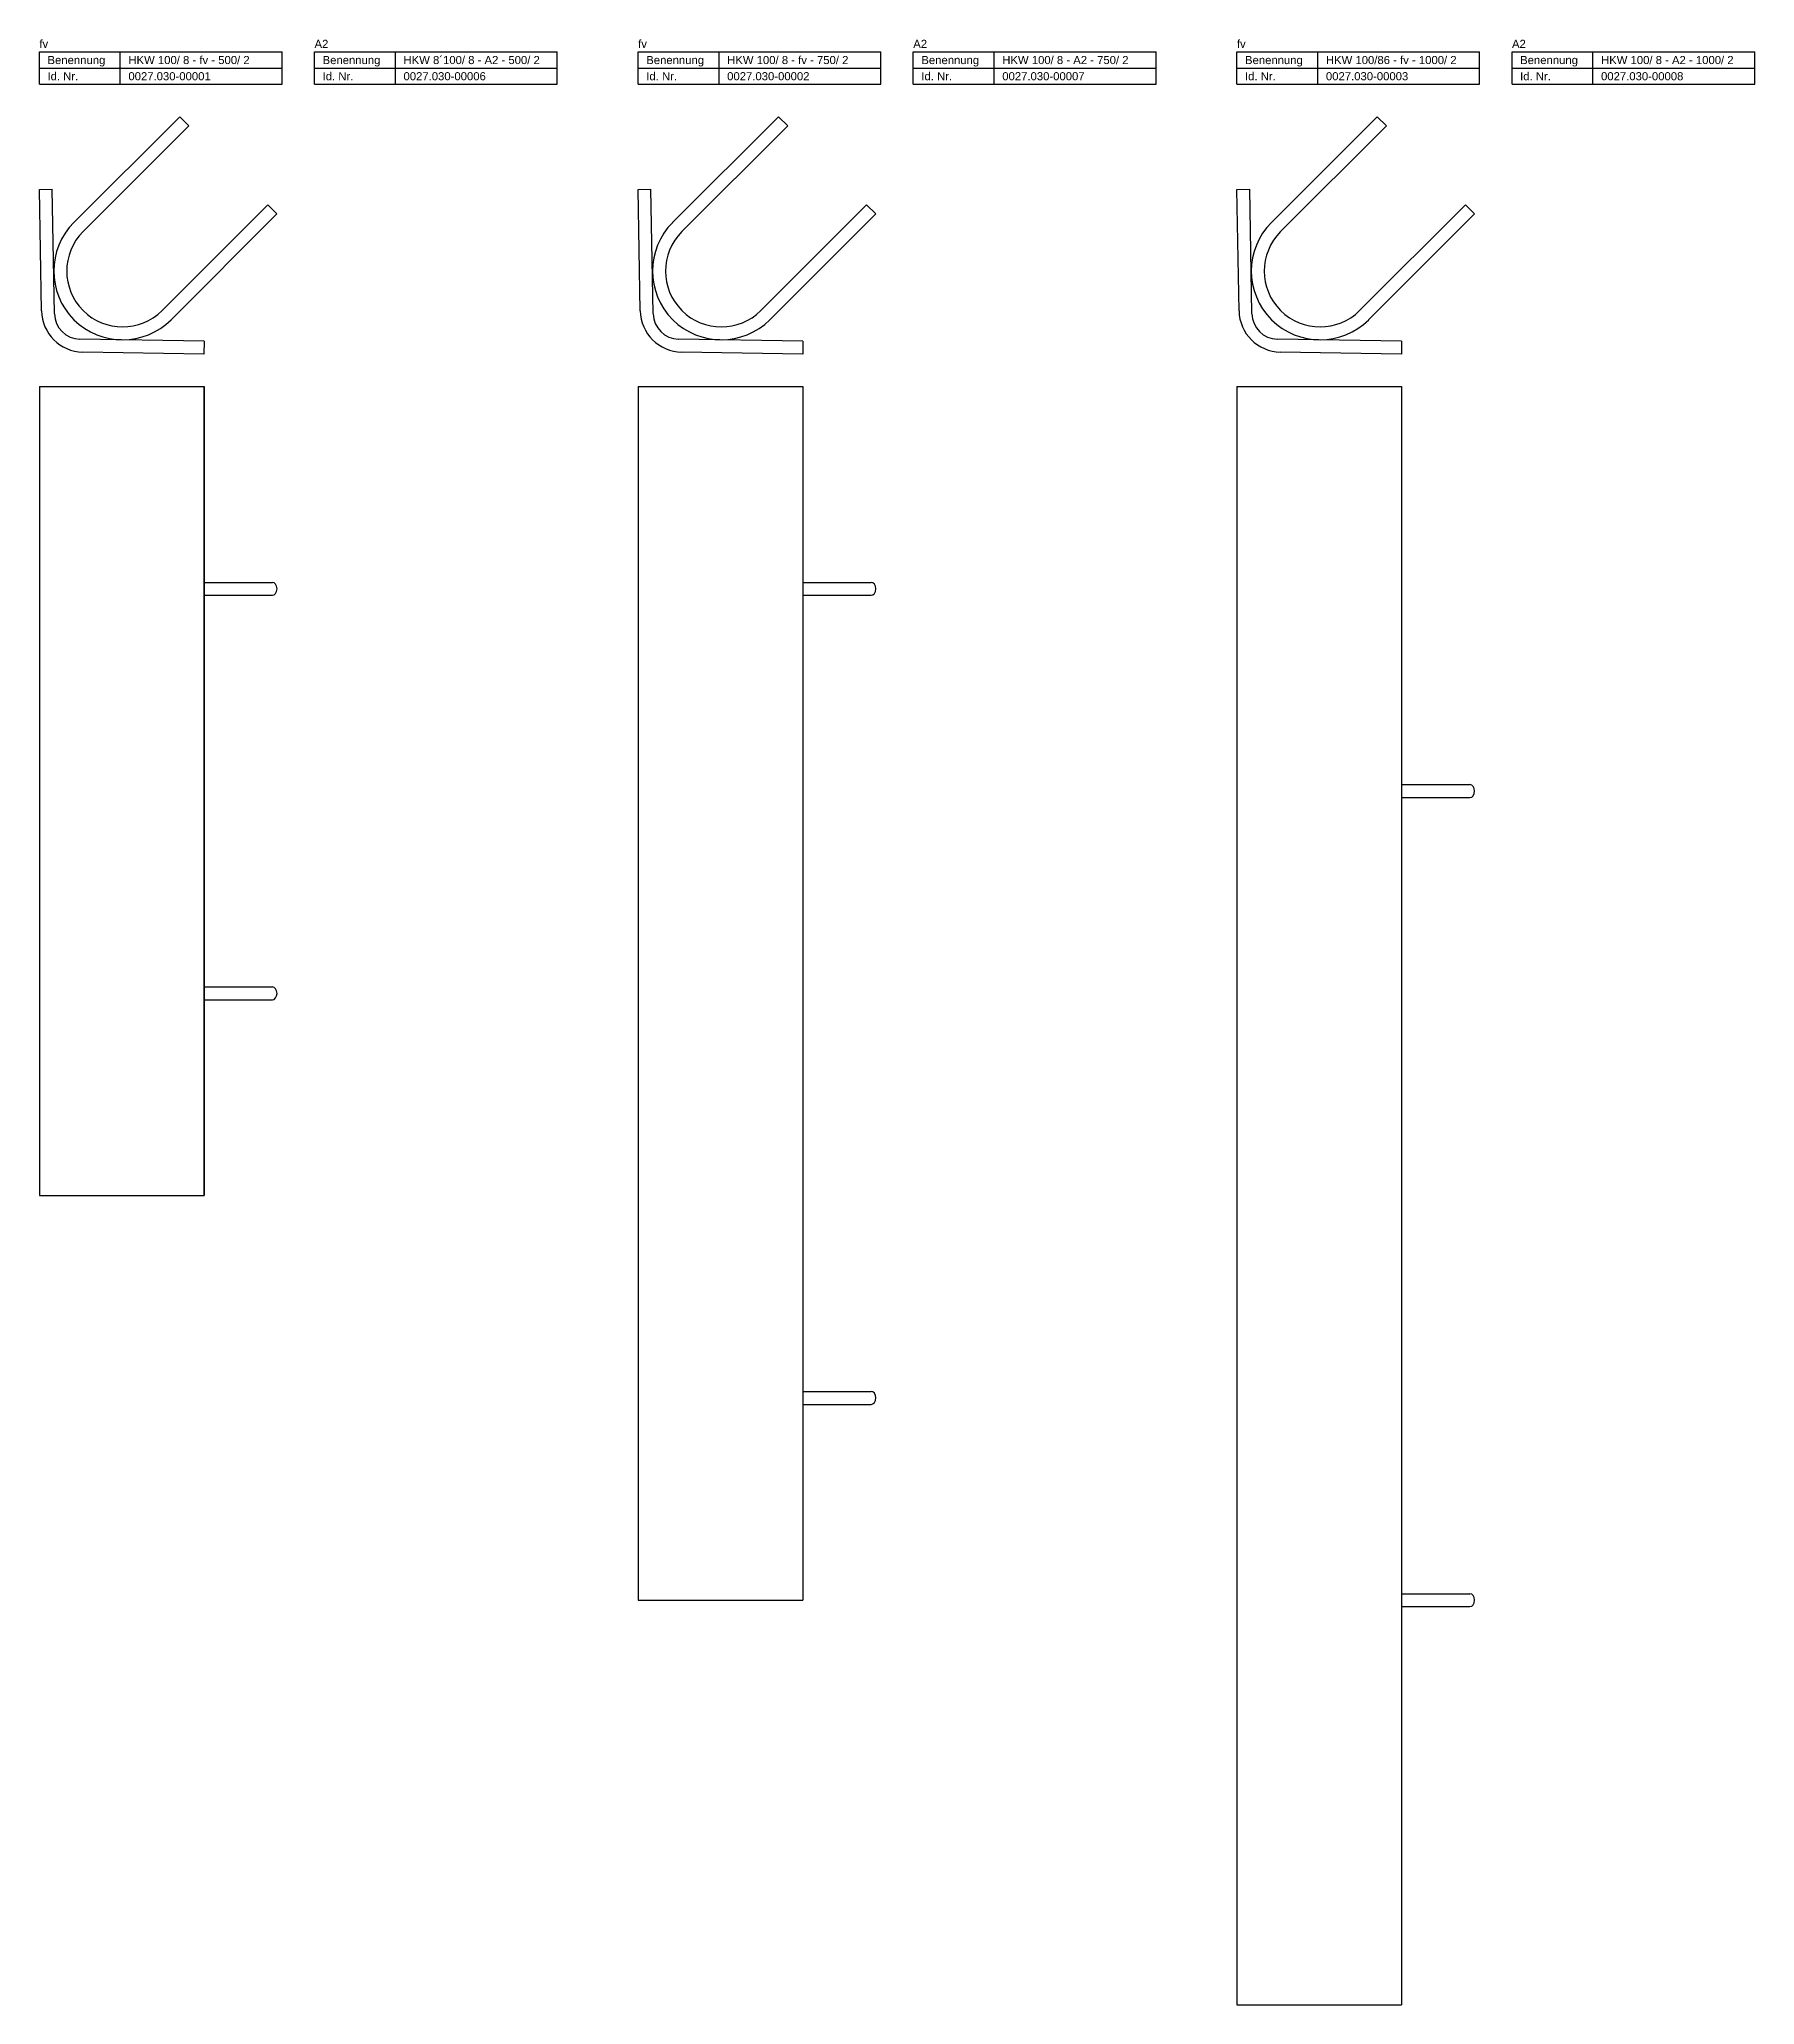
# Model space of a CAD drawing. Header units: millimetres. Extents: x 1092 to 2892, y 359 to 2574.
# Drawn here: x 1092 to 2152, y 1359 to 2574 of the extents above; entities that cross this region are included whole.
import ezdxf

# ---------------------------------------------------------------- set-up
doc = ezdxf.new("R2010")
doc.units = ezdxf.units.MM
doc.header["$LTSCALE"] = 5
doc.layers.add('HALFEN', color=2, linetype='CONTINUOUS')
doc.styles.add('ARIAL50', font='ARIAL.TTF', dxfattribs={"height": 5})

msp = doc.modelspace()

# ---------------------------------------------------------------- texts
at = {"layer": 'HALFEN', "style": 'ARIAL50'}
for s, p in [('fv', (1092.3, 2568.7)), ('Benennung', (1097.3, 2558.7)), ('HKW 100/ 8 - fv - 500/ 2', (1147.3, 2558.7)), ('A2', (1262.3, 2568.7)), ('Benennung', (1267.3, 2558.7)), ('HKW 8´100/ 8 - A2 - 500/ 2', (1317.3, 2558.7)), ('fv', (1462.3, 2568.7)), ('Benennung', (1467.3, 2558.7)), ('HKW 100/ 8 - fv - 750/ 2', (1517.3, 2558.7)), ('A2', (1632.3, 2568.7)), ('Benennung', (1637.3, 2558.7)), ('HKW 100/ 8 - A2 - 750/ 2', (1687.3, 2558.7)), ('fv', (1832.3, 2568.7)), ('Benennung', (1837.3, 2558.7)), ('HKW 100/86 - fv - 1000/ 2', (1887.3, 2558.7)), ('A2', (2002.3, 2568.7)), ('Benennung', (2007.3, 2558.7)), ('HKW 100/ 8 - A2 - 1000/ 2', (2057.3, 2558.7)), ('Id. Nr.', (1097.3, 2548.7)), ('0027.030-00001', (1147.3, 2548.7)), ('Id. Nr.', (1267.3, 2548.7)), ('0027.030-00006', (1317.3, 2548.7)), ('Id. Nr.', (1467.3, 2548.7)), ('0027.030-00002', (1517.3, 2548.7)), ('Id. Nr.', (1637.3, 2548.7)), ('0027.030-00007', (1687.3, 2548.7)), ('Id. Nr.', (1837.3, 2548.7)), ('0027.030-00003', (1887.3, 2548.7)), ('Id. Nr.', (2007.3, 2548.7)), ('0027.030-00008', (2057.3, 2548.7))]:
    msp.add_text(s, height=5, dxfattribs=at).set_placement(p)

# ---------------------------------------------------------------- linework, layer by layer
at = {"layer": 'HALFEN'}
for p, q in [((1092.3, 2566.2), (1242.3, 2566.2)), ((1092.3, 2546.2), (1092.3, 2566.2)), ((1142.3, 2546.2), (1142.3, 2566.2)), ((1242.3, 2546.2), (1242.3, 2566.2)), ((1262.3, 2566.2), (1412.3, 2566.2)), ((1262.3, 2546.2), (1262.3, 2566.2)), ((1312.3, 2546.2), (1312.3, 2566.2)), ((1412.3, 2546.2), (1412.3, 2566.2)), ((1462.3, 2566.2), (1612.3, 2566.2)), ((1462.3, 2546.2), (1462.3, 2566.2)), ((1512.3, 2546.2), (1512.3, 2566.2)), ((1612.3, 2546.2), (1612.3, 2566.2)), ((1632.3, 2566.2), (1782.3, 2566.2)), ((1632.3, 2546.2), (1632.3, 2566.2)), ((1682.3, 2546.2), (1682.3, 2566.2)), ((1782.3, 2546.2), (1782.3, 2566.2)), ((1832.3, 2566.2), (1982.3, 2566.2)), ((1832.3, 2546.2), (1832.3, 2566.2)), ((1882.3, 2546.2), (1882.3, 2566.2)), ((1982.3, 2546.2), (1982.3, 2566.2)), ((2002.3, 2566.2), (2152.3, 2566.2)), ((2002.3, 2546.2), (2002.3, 2566.2)), ((2052.3, 2546.2), (2052.3, 2566.2)), ((2152.3, 2546.2), (2152.3, 2566.2)), ((1092.3, 2556.2), (1242.3, 2556.2)), ((1262.3, 2556.2), (1412.3, 2556.2)), ((1462.3, 2556.2), (1612.3, 2556.2)), ((1632.3, 2556.2), (1782.3, 2556.2)), ((1832.3, 2556.2), (1982.3, 2556.2)), ((2002.3, 2556.2), (2152.3, 2556.2)), ((1092.3, 2546.2), (1242.3, 2546.2)), ((1262.3, 2546.2), (1412.3, 2546.2)), ((1462.3, 2546.2), (1612.3, 2546.2)), ((1632.3, 2546.2), (1782.3, 2546.2)), ((1832.3, 2546.2), (1982.3, 2546.2)), ((2002.3, 2546.2), (2152.3, 2546.2)), ((1113.6, 2460.8), (1179, 2526.2)), ((1119.3, 2455.2), (1184.7, 2520.6)), ((1179, 2526.2), (1184.7, 2520.6)), ((1483.6, 2460.8), (1549, 2526.2)), ((1489.3, 2455.2), (1554.7, 2520.6)), ((1549, 2526.2), (1554.7, 2520.6)), ((1853.6, 2460.8), (1919, 2526.2)), ((1859.3, 2455.2), (1924.7, 2520.6)), ((1919, 2526.2), (1924.7, 2520.6)), ((1092.3, 2481.1), (1100.2, 2481.3)), ((1093.6, 2406.3), (1092.3, 2481.1)), ((1101.6, 2404.5), (1100.2, 2481.3)), ((1462.3, 2481.1), (1470.2, 2481.3)), ((1463.6, 2406.3), (1462.3, 2481.1)), ((1471.6, 2404.5), (1470.2, 2481.3)), ((1832.3, 2481.1), (1840.2, 2481.3)), ((1833.6, 2406.3), (1832.3, 2481.1)), ((1841.6, 2404.5), (1840.2, 2481.3)), ((1168.1, 2406.4), (1233.5, 2471.8)), ((1173.7, 2400.7), (1239.1, 2466.1)), ((1233.5, 2471.8), (1239.1, 2466.1)), ((1538.1, 2406.4), (1603.5, 2471.8)), ((1543.7, 2400.7), (1609.1, 2466.1)), ((1603.5, 2471.8), (1609.1, 2466.1)), ((1908.1, 2406.4), (1973.5, 2471.8)), ((1913.7, 2400.7), (1979.1, 2466.1)), ((1973.5, 2471.8), (1979.1, 2466.1)), ((1194.1, 2387.4), (1117.3, 2388.8)), ((1194, 2379.4), (1119.1, 2380.7)), ((1194.1, 2387.4), (1194, 2379.4)), ((1564.1, 2387.4), (1487.3, 2388.8)), ((1564, 2379.4), (1489.1, 2380.7)), ((1564.1, 2387.4), (1564, 2379.4)), ((1934.1, 2387.4), (1857.3, 2388.8)), ((1934, 2379.4), (1859.1, 2380.7)), ((1934.1, 2387.4), (1934, 2379.4)), ((1092.3, 2359.4), (1092.3, 1859.4)), ((1092.3, 2359.4), (1194.1, 2359.4)), ((1194, 2359.4), (1194, 1859.4)), ((1194.1, 2359.4), (1194.1, 1859.4)), ((1462.3, 2359.4), (1462.3, 1609.4)), ((1462.3, 2359.4), (1564.1, 2359.4)), ((1564, 2359.4), (1564, 1609.4)), ((1564.1, 2359.4), (1564.1, 1609.4)), ((1832.3, 2359.4), (1832.3, 1359.4)), ((1832.3, 2359.4), (1934.1, 2359.4)), ((1934, 2359.4), (1934, 1359.4)), ((1934.1, 2359.4), (1934.1, 1359.4)), ((1194.1, 2238.4), (1236.3, 2238.4)), ((1564.1, 2238.4), (1606.3, 2238.4)), ((1194.1, 2230.4), (1236.3, 2230.4)), ((1564.1, 2230.4), (1606.3, 2230.4)), ((1934.1, 2113.4), (1976.3, 2113.4)), ((1934.1, 2105.4), (1976.3, 2105.4)), ((1194.1, 1988.4), (1236.3, 1988.4)), ((1194.1, 1980.4), (1236.3, 1980.4)), ((1092.3, 1859.4), (1194.1, 1859.4)), ((1564.1, 1738.4), (1606.3, 1738.4)), ((1564.1, 1730.4), (1606.3, 1730.4)), ((1462.3, 1609.4), (1564.1, 1609.4)), ((1934.1, 1613.4), (1976.3, 1613.4)), ((1934.1, 1605.4), (1976.3, 1605.4)), ((1832.3, 1359.4), (1934.1, 1359.4))]:
    msp.add_line(p, q, dxfattribs=at)
for centre, radius, start, end in [((1143.7, 2430.8), 42.5, 135, 315), ((1143.7, 2430.8), 34.5, 135, 315), ((1513.7, 2430.8), 42.5, 135, 315), ((1513.7, 2430.8), 34.5, 135, 315), ((1883.7, 2430.8), 42.5, 135, 315), ((1883.7, 2430.8), 34.5, 135, 315), ((1119.6, 2406.7), 26, 181, 269), ((1489.6, 2406.7), 26, 181, 269), ((1859.6, 2406.7), 26, 181, 269), ((1117.6, 2404.7), 16, 181, 269), ((1487.6, 2404.7), 16, 181, 269), ((1857.6, 2404.7), 16, 181, 269)]:
    msp.add_arc(centre, radius, start, end, dxfattribs=at)
for centre in [(1236.3, 2234.4), (1606.3, 2234.4), (1976.3, 2109.4), (1236.3, 1984.4), (1606.3, 1734.4), (1976.3, 1609.4)]:
    msp.add_ellipse(centre, major_axis=(0, 4), ratio=0.707107, start_param=3.141593, end_param=6.283185, dxfattribs=at)

msp.set_redraw_order([(e.dxf.handle, doc.entitydb.next_handle()) for e in msp.query("TEXT MTEXT ATTDEF DIMENSION ARC_DIMENSION")])  # texts and dimensions are drawn at this point

doc.saveas('drawing.dxf')
